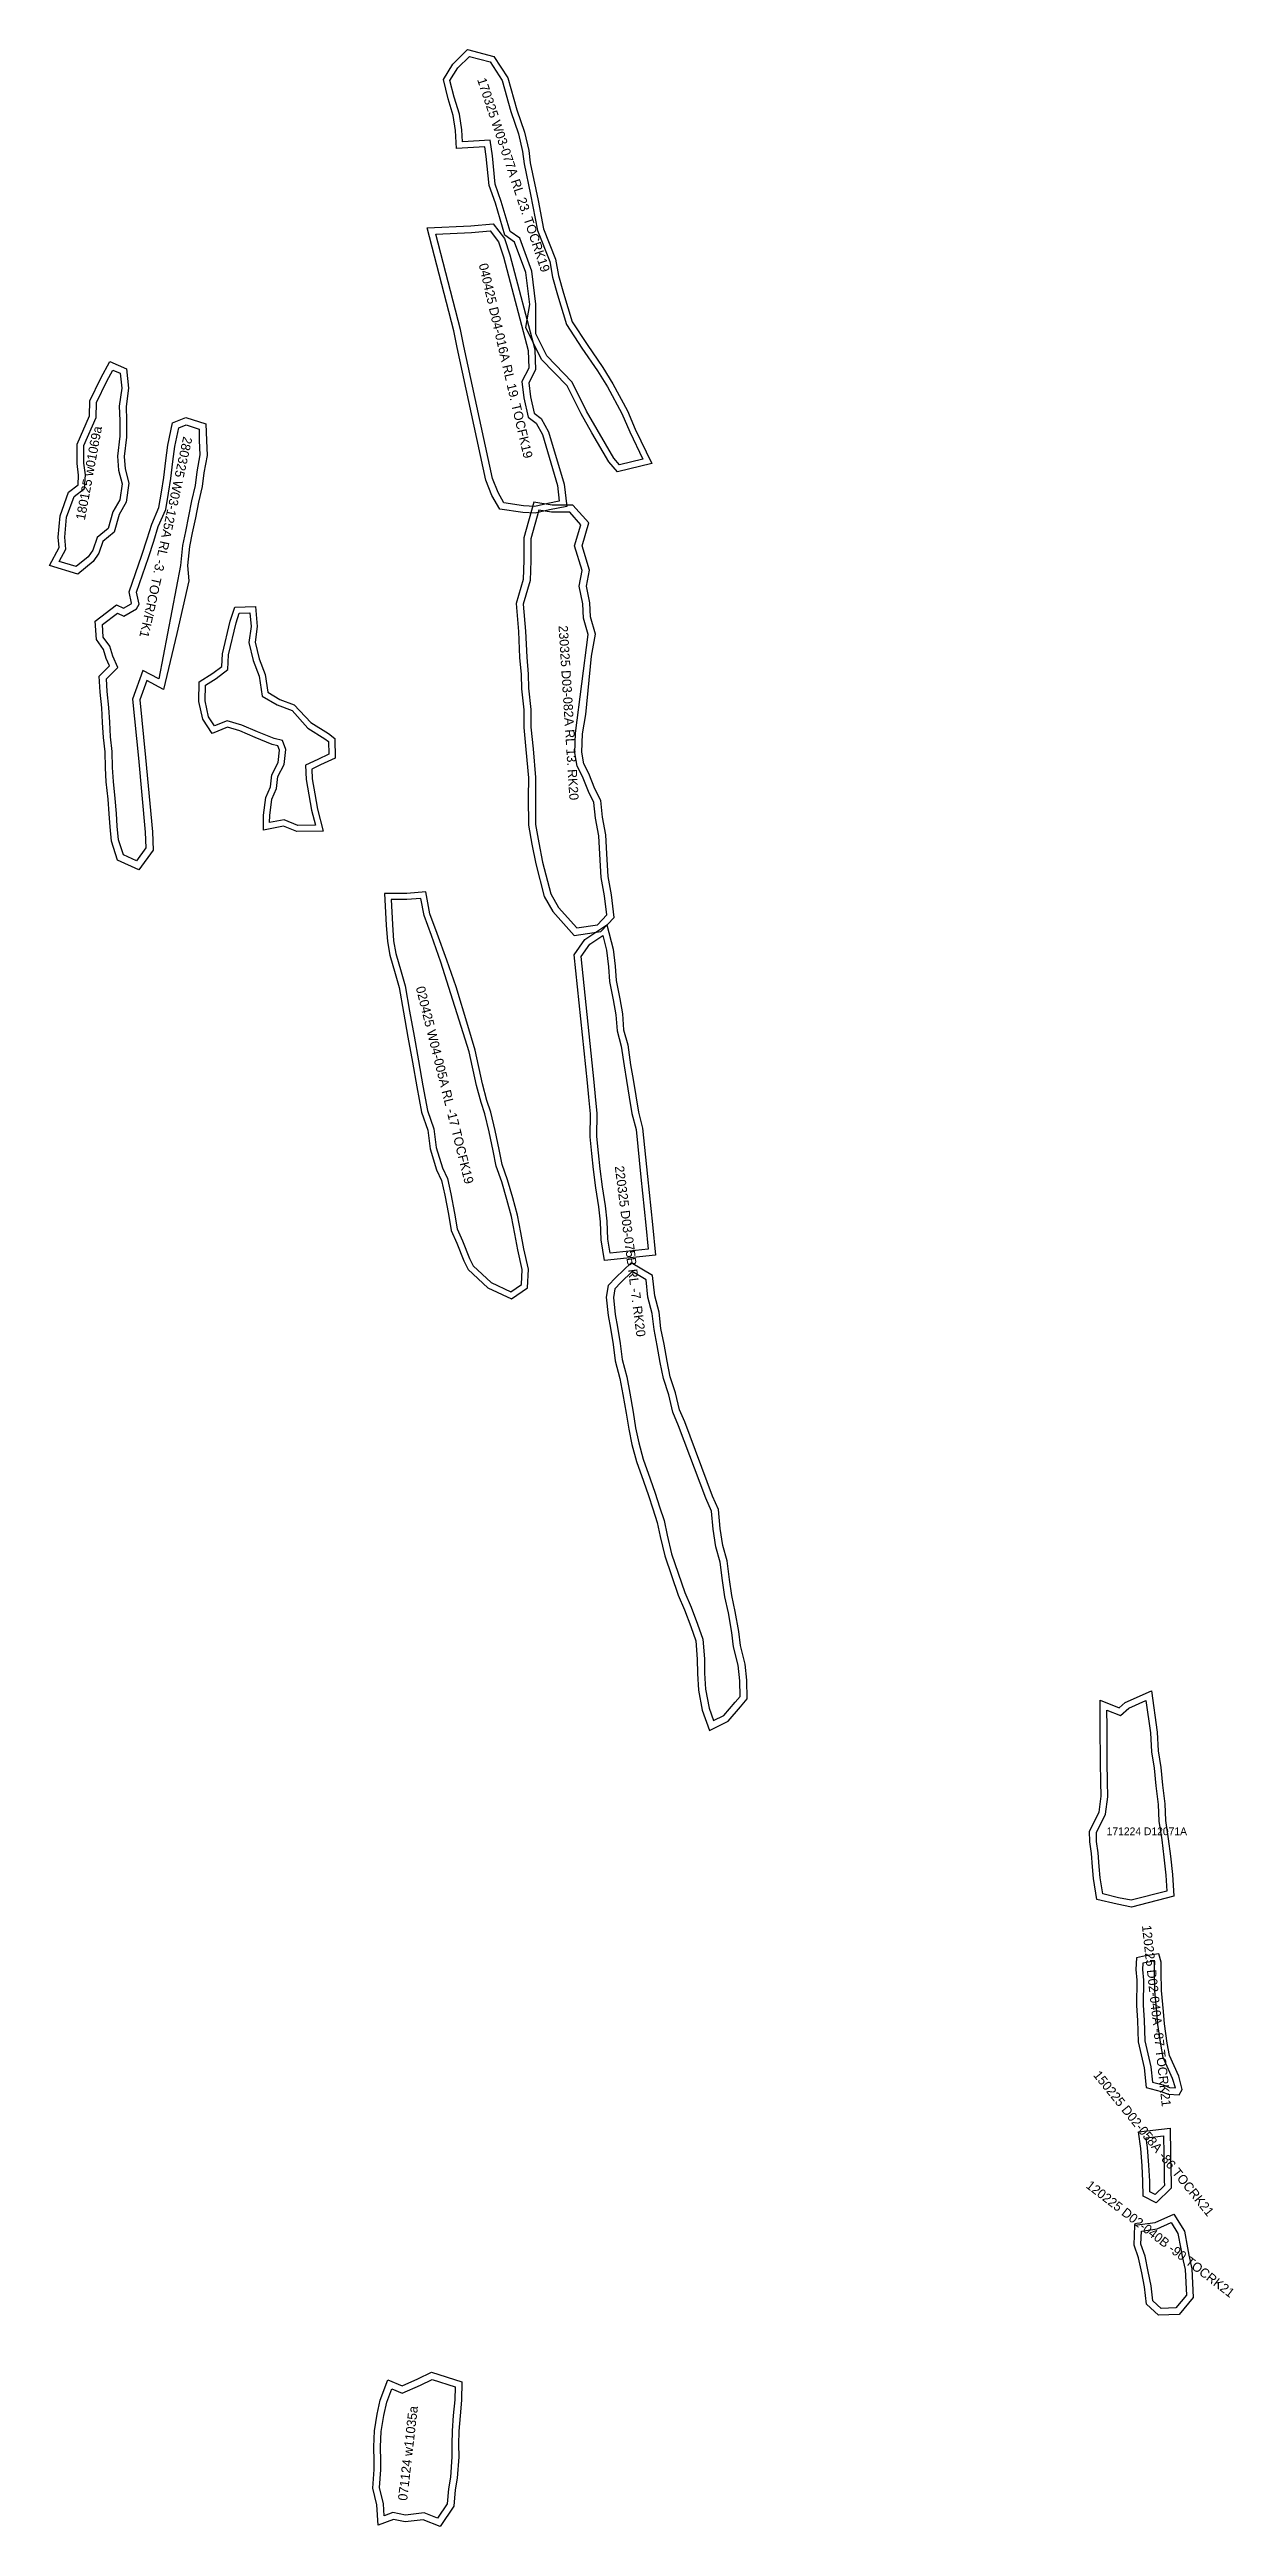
# Model space of a CAD drawing. Extents: x 550067 to 555612, y 63485 to 80416.
# Drawn here: x 551580 to 552251, y 76596 to 77999 of the extents above; entities that cross this region are included whole.
import ezdxf

# ---------------------------------------------------------------- set-up
doc = ezdxf.new("R2010")
doc.units = 0

msp = doc.modelspace()

# ---------------------------------------------------------------- texts
at = {"layer": 'GEOMETRY_LAYER_1', "color": 7}
for s, height, rotation, p in [('170325 W03-077A RL 23. TOCRK19', 5.24933, 288.4, (551822.424, 77982.396, 29.145)), ('040425 D04-016A RL 19. TOCFK19', 5.24933, 283.1, (551823.324, 77877.666, 27.181)), ('180125 w01069a', 5.24933, 79.5, (551600.182, 77732.574, -17.493)), ('280325 W03-125A RL -3. TOCR/FK1', 5.24933, 257.6, (551656.03, 77780.518, 44.984)), ('230325 D03-082A RL 13. RK20^J', 5.24933, 273.6, (551868.577, 77673.024, 28.056)), ('^J', 5.2493, 273.2, (551684.09, 77612.868, -12.551)), ('^J', 5.2493, 273.6, (551843.376, 77617.839, 28.056)), ('^J', 5.2493, 273.6, (551850.468, 77618.286, 28.056)), ('^J', 5.2493, 273.6, (551857.561, 77618.734, 28.056)), ('^J', 5.2493, 273.6, (551864.653, 77619.181, 28.056)), ('020425 W04-005A RL -17 TOCFK19', 5.24933, 284, (551787.685, 77468.058, -11.221)), ('220325 D03-075B RL -7. RK20^J', 5.24933, 277.3, (551900.433, 77366.743, 7.537)), ('^J', 5.2493, 277.3, (551885.776, 77311.792, 7.537)), ('^J', 5.2493, 277.3, (551892.825, 77312.695, 7.537)), ('^J', 5.2493, 277.3, (551899.874, 77313.599, 7.537)), ('^J', 5.2493, 281.7, (551929.138, 77179.97, -2.567)), ('120225 D02-040A -87 TOCRK21', 5.24933, 276.3, (552199.136, 76936.648, -79.99)), ('150225 D02-058A -86 TOCRK21', 5.24933, 309, (552171.249, 76851.841, -83.947)), ('120225 D02-040B -90 TOCRK21', 5.24933, 322.5, (552166.978, 76788.561, -84.51)), ('071124 w11035a', 5.24933, 83.4, (551782.768, 76610.672, -53.722))]:
    msp.add_text(s, height=height, rotation=rotation, dxfattribs=at).set_placement(p)
msp.add_text('171224 D12071A', height=4.37444, dxfattribs=at).set_placement((552179.138, 76987.894, 51.986))

# ---------------------------------------------------------------- linework, layer by layer
at = {"layer": 'GEOMETRY_LAYER_1', "color": 234}
for points in [[(551868.619, 77871.498, 29.145), (551871.374, 77861.399, 29.417), (551876.25, 77845.276, 29.358), (551884.743, 77832.302, 28.891), (551893.606, 77819.276, 28.688), (551899.304, 77810.143, 28.756), (551907.657, 77794.754, 29.265), (551912.088, 77784.311, 28.459), (551921.483, 77765.032, 27.784), (551901.984, 77760.273, 27.626), (551897.006, 77765.981, 27.554), (551887.439, 77782.374, 28.128), (551881.404, 77793.04, 28.239), (551873.473, 77808.895, 28.884), (551859.019, 77823.876, 29.658), (551850.026, 77841.942, 29.572), (551852.294, 77855.046, 29.396), (551849.976, 77873.144, 29.313), (551843.683, 77890.367, 29.198), (551838.114, 77894.234, 29.059), (551832.797, 77912.339, 29.302), (551829.236, 77922.453, 29.264), (551827.652, 77938.874, 28.932), (551826.815, 77944.339, 28.55), (551810.83, 77943.396, 29.077), (551810.297, 77953.605, 28.857), (551808.973, 77962.118, 31.004), (551806.03, 77971.487, 27.395), (551803.343, 77982.565, 27.143), (551808.764, 77991.221, 27.108), (551816.997, 77999.454, 27.028), (551831.985, 77995.537, 26.86), (551839.827, 77983.332, 27.144), (551844.942, 77965.351, 27.836), (551849.314, 77952.709, 28.69), (551851.692, 77942.22, 28.859), (551852.586, 77935.198, 29.125), (551856.995, 77913.878, 29.122), (551860.084, 77897.891, 29.161), (551866.836, 77880.621, 29.092), (551868.619, 77871.498, 29.145)], [(551865.243, 77870.577, 29.145), (551868.01, 77860.432, 29.417), (551873.046, 77843.781, 29.358), (551881.832, 77830.358, 28.891), (551890.673, 77817.365, 28.688), (551896.278, 77808.381, 28.756), (551904.501, 77793.232, 29.265), (551908.902, 77782.86, 28.459), (551916.435, 77767.402, 27.784), (551903.223, 77764.179, 27.626), (551899.862, 77768.032, 27.554), (551890.474, 77784.118, 28.128), (551884.494, 77794.685, 28.239), (551876.363, 77810.939, 28.884), (551861.912, 77825.918, 29.658), (551855.677, 77838.442, 29.572), (551855.677, 77838.442, 29.572), (551855.796, 77855.257, 29.396), (551853.398, 77873.977, 29.313), (551846.589, 77892.609, 29.198), (551841.124, 77896.405, 29.059), (551836.129, 77913.414, 29.302), (551832.678, 77923.213, 29.264), (551831.126, 77939.307, 28.932), (551829.792, 77948.02, 28.55), (551814.141, 77947.097, 29.077), (551813.782, 77953.966, 28.857), (551812.391, 77962.916, 31.004), (551809.404, 77972.426, 27.395), (551807.092, 77981.957, 27.143), (551811.52, 77989.027, 27.108), (551818.053, 77995.56, 27.028), (551829.779, 77992.496, 26.86), (551836.602, 77981.876, 27.144), (551841.602, 77964.3, 27.836), (551845.943, 77951.747, 28.69), (551848.242, 77941.61, 28.859), (551849.131, 77934.616, 29.125), (551852.754, 77917.378, 29.122), (551852.754, 77917.378, 29.122), (551856.708, 77896.915, 29.161), (551863.577, 77879.346, 29.092), (551865.243, 77870.577, 29.145)], [(551887.261, 77655.739, 22.576), (551889.553, 77668.303, 23.381), (551886.647, 77678.009, 23.404), (551886.348, 77685.928, 23.629), (551884.403, 77695.535, 24.761), (551886.065, 77704.523, 24.755), (551881.893, 77718.264, 25.604), (551885.697, 77731.263, 26.707), (551876.779, 77741.389, 27.557), (551864.979, 77741.414, 28.056), (551854.58, 77743.068, 28.35), (551848.853, 77722.823, 27.599), (551848.932, 77710.123, 26.343), (551848.602, 77699.223, 25.491), (551844.551, 77685.709, 24.551), (551845.895, 77669.74, 20.912), (551846.565, 77655.011, 23.001), (551847.432, 77645.443, 21.988), (551847.514, 77637.329, 22.05), (551848.894, 77625.441, 21.776), (551848.867, 77615.447, 21.805), (551850.153, 77602.945, 20.791), (551851.499, 77586.887, 19.554), (551851.465, 77575.722, 18.811), (551851.628, 77560.027, 16.918), (551853.494, 77549.326, 16.162), (551855.691, 77538.125, 16.083), (551860.512, 77519.659, 14.878), (551865.326, 77511.116, 13.844), (551877.381, 77497.516, 11.789), (551892.566, 77499.901, 11.404), (551900.142, 77507.848, 11.578), (551898.508, 77520.65, 12.585), (551896.749, 77530.963, 13.383), (551895.912, 77543.891, 14.014), (551895.438, 77554.504, 14.709), (551893.463, 77564.537, 15.804), (551892.491, 77574.046, 16.528), (551889.248, 77580.718, 17.311), (551885.783, 77589.288, 18.463), (551882.947, 77594.772, 18.841), (551881.883, 77601.383, 19.454), (551882.138, 77611.801, 20.107), (551883.999, 77622.746, 21.455), (551887.261, 77655.739, 22.576)], [(551885.445, 77668.076, 23.381), (551882.669, 77677.348, 23.404), (551882.363, 77685.452, 23.629), (551880.329, 77695.5, 24.761), (551881.954, 77704.293, 24.755), (551877.719, 77718.243, 25.604), (551881.239, 77730.272, 26.707), (551874.968, 77737.393, 27.557), (551864.658, 77737.414, 28.056), (551857.462, 77738.559, 28.35), (551852.857, 77722.28, 27.599), (551852.933, 77710.074, 26.343), (551852.585, 77698.578, 25.491), (551848.6, 77685.288, 24.551), (551849.888, 77669.999, 20.912), (551850.556, 77655.282, 23.001), (551851.43, 77645.644, 21.988), (551851.511, 77637.581, 22.05), (551852.895, 77625.667, 21.776), (551852.868, 77615.647, 21.805), (551854.135, 77603.316, 20.791), (551855.5, 77587.048, 19.554), (551855.465, 77575.735, 18.811), (551855.624, 77560.394, 16.918), (551857.427, 77550.055, 16.162), (551859.593, 77539.015, 16.083), (551864.252, 77521.171, 14.878), (551868.601, 77513.45, 13.844), (551878.923, 77501.807, 11.789), (551890.607, 77503.642, 11.404), (551895.933, 77509.229, 11.578), (551894.551, 77520.06, 12.585), (551892.771, 77530.496, 13.383), (551891.918, 77543.673, 14.014), (551891.456, 77554.026, 14.709), (551889.503, 77563.946, 15.804), (551888.584, 77572.934, 16.528), (551885.591, 77579.093, 17.311), (551882.145, 77587.616, 18.463), (551879.1, 77593.504, 18.841), (551877.875, 77601.111, 19.454), (551878.146, 77612.186, 20.107), (551885.445, 77668.076, 23.381)], [(552208.656, 76920.716, -79.705), (552201.105, 76919.585, -79.99), (552196.092, 76918.491, -80.211), (552195.68, 76911.746, -80.364), (552196.306, 76905.678, -80.756), (552196.082, 76891.466, -81.649), (552196.536, 76882.833, -82.429), (552197.052, 76870.858, -83.038), (552200.425, 76856.057, -83.217), (552201.626, 76844.974, -83.643), (552209.993, 76842.761, -83.612), (552213.941, 76841.235, -83.29), (552220.296, 76840.849, -82.726), (552221.981, 76843.746, -82.685), (552219.973, 76851.284, -82.862), (552214.851, 76863.058, -82.585), (552213.523, 76870.093, -82.363), (552211.967, 76881.096, -82.021), (552211.295, 76887.984, -81.195), (552210.272, 76899.873, -80.324), (552209.975, 76910.436, -80.433), (552210.062, 76916.03, -80.154), (552208.656, 76920.716, -79.705)], [(552205.963, 76916.47, -79.705), (552201.793, 76915.846, -79.99), (552199.71, 76915.391, -80.211), (552199.492, 76911.826, -80.364), (552200.11, 76905.844, -80.756), (552199.883, 76891.536, -81.649), (552200.331, 76883.015, -82.429), (552200.834, 76871.366, -83.038), (552204.179, 76856.686, -83.217), (552205.122, 76847.979, -83.643), (552211.167, 76846.381, -83.612), (552214.761, 76844.992, -83.29), (552218.189, 76844.784, -82.726), (552216.374, 76850.03, -82.862), (552211.196, 76861.934, -82.585), (552209.773, 76869.474, -82.363), (552208.193, 76880.644, -82.021), (552207.511, 76887.637, -81.195), (552206.476, 76899.656, -80.324), (552206.174, 76910.413, -80.433), (552206.253, 76915.502, -80.154), (552205.963, 76916.47, -79.705)], [(552207.272, 76779.668, -84.958), (552199.774, 76783.459, -84.68), (552199.727, 76791.844, -84.43), (552199.27, 76800.647, -84.064), (552198.54, 76810.476, -83.88), (552197.239, 76819.777, -83.947), (552215.166, 76821.876, -83.247), (552215.383, 76807.437, -83.481), (552215.536, 76797.205, -83.714), (552215.613, 76792.089, -83.831), (552215.675, 76787.9, -83.89), (552207.272, 76779.668, -84.958)], [(552206.558, 76784.288, -84.958), (552203.56, 76785.803, -84.68), (552203.526, 76791.952, -84.43), (552203.063, 76800.887, -84.064), (552202.321, 76810.88, -83.88), (552201.541, 76816.455, -83.947), (552211.43, 76817.612, -83.247), (552211.583, 76807.38, -83.481), (552211.737, 76797.148, -83.714), (552211.813, 76792.032, -83.831), (552211.852, 76789.474, -83.89), (552206.558, 76784.288, -84.958)]]:
    msp.add_polyline3d(points, dxfattribs=at)
at = {"layer": 'GEOMETRY_LAYER_1', "color": 1}
for points in [[(551873.196, 77740.633, 26.324), (551863.4, 77738.618, 24.473), (551855.383, 77736.806, 24.846), (551848.384, 77737.255, 24.539), (551835.301, 77739.114, 24.733), (551830.861, 77746.865, 24.124), (551827.488, 77755.416, 23.664), (551811.165, 77830.7, 26.265), (551809.26, 77840.03, 26.524), (551794.194, 77898.518, 27.252), (551818.967, 77899.52, 27.181), (551831.629, 77900.646, 26.95), (551837.939, 77892.395, 26.738), (551841.033, 77883.141, 26.575), (551855.137, 77829.593, 26.299), (551855.63, 77818.03, 26.22), (551851.788, 77810.661, 26), (551852.743, 77802.779, 26.039), (551854.816, 77793.372, 25.853), (551858.794, 77790.377, 25.401), (551862.937, 77782.846, 24.273), (551871.701, 77753.329, 24.152), (551873.196, 77740.633, 26.324)], [(551869.014, 77743.652, 26.324), (551862.598, 77742.333, 24.473), (551855.08, 77740.634, 24.846), (551848.773, 77741.038, 24.539), (551837.675, 77742.615, 24.733), (551834.295, 77748.515, 24.124), (551831.136, 77756.523, 23.664), (551814.884, 77831.483, 26.265), (551812.964, 77840.885, 26.524), (551799.047, 77894.912, 27.252), (551819.212, 77895.727, 27.181), (551829.882, 77896.676, 26.95), (551834.536, 77890.59, 26.738), (551837.39, 77882.053, 26.575), (551851.358, 77829.021, 26.299), (551851.79, 77818.885, 26.22), (551847.874, 77811.373, 26), (551848.993, 77802.14, 26.039), (551851.408, 77791.181, 25.853), (551855.857, 77787.831, 25.401), (551859.41, 77781.373, 24.273), (551867.965, 77752.56, 24.152), (551869.014, 77743.652, 26.324)], [(551652.372, 77668.594, -13.707), (551644.714, 77636.993, -14.544), (551635.284, 77642.047, -14.594), (551631.278, 77631.013, -15.368), (551634.545, 77598.329, -18.373), (551638.457, 77556.283, -21.444), (551638.844, 77545.925, -22.526), (551630.754, 77534.827, -24.67), (551618.753, 77540.273, -24.974), (551615.336, 77550.991, -24.366), (551614.472, 77559.092, -23.852), (551614.06, 77566.417, -23.161), (551613.348, 77574.872, -23.465), (551612.35, 77584.576, -22.815), (551611.916, 77592.628, -21.695), (551611.758, 77601.551, -20.616), (551610.811, 77609.795, -20.022), (551610.268, 77618.236, -19.131), (551609.855, 77626.469, -18.422), (551608.921, 77635.415, -17.728), (551608.329, 77644.432, -16.948), (551614.079, 77650.284, -16.138), (551612.21, 77654.474, -16.091), (551610.691, 77659.657, -15.654), (551606.726, 77665.244, -15.827), (551606.048, 77675.661, -15.802), (551618.148, 77684.882, -14.041), (551622.088, 77683.015, -13.918), (551626.467, 77685.424, -13.475), (551626.683, 77685.858, -13.427), (551625.256, 77692.317, -12.869), (551632.429, 77712.941, -13.952), (551635.456, 77722.215, -13.911), (551638.067, 77730.65, -13.857), (551642.14, 77740.061, -13.888), (551643.685, 77748.794, -13.559), (551645.009, 77756.971, -13.181), (551646.086, 77766.627, -12.723), (551647.145, 77775.283, -12.505), (551649.929, 77788.038, -11.831), (551657.405, 77791.057, -10.677), (551668.827, 77787.327, -9.241), (551669.055, 77778.068, -9.504), (551669.426, 77769.48, -9.726), (551667.559, 77759.625, -10.301), (551666.616, 77751.833, -10.659), (551664.596, 77743.03, -11.164), (551662.881, 77734.221, -11.627), (551661.067, 77725.69, -11.958), (551659.544, 77717.961, -12.205), (551658.413, 77707.207, -12.468), (551659.188, 77698.528, -13.004), (551652.372, 77668.594, -13.707)], [(551642.045, 77642.961, -14.544), (551633.1, 77647.755, -14.594), (551627.207, 77631.52, -15.368), (551630.563, 77597.944, -18.373), (551634.464, 77556.023, -21.444), (551634.795, 77547.161, -22.526), (551629.441, 77539.815, -24.67), (551622.025, 77543.181, -24.974), (551619.271, 77551.819, -24.366), (551618.46, 77559.417, -23.852), (551618.05, 77566.697, -23.161), (551617.331, 77575.245, -23.465), (551616.338, 77584.888, -22.815), (551615.914, 77592.77, -21.695), (551615.754, 77601.814, -20.616), (551614.796, 77610.151, -20.022), (551614.261, 77618.465, -19.131), (551613.844, 77626.776, -18.422), (551612.907, 77635.754, -17.728), (551612.438, 77642.906, -16.948), (551618.842, 77649.425, -16.138), (551615.973, 77655.858, -16.091), (551614.341, 77661.426, -15.654), (551610.644, 77666.635, -15.827), (551610.179, 77673.78, -15.802), (551618.636, 77680.224, -14.041), (551622.223, 77678.525, -13.918), (551629.493, 77682.522, -13.475), (551630.893, 77685.345, -13.427), (551629.406, 77692.074, -12.869), (551636.22, 77711.664, -13.952), (551639.268, 77721.003, -13.911), (551641.824, 77729.261, -13.857), (551645.997, 77738.903, -13.888), (551647.629, 77748.126, -13.559), (551648.974, 77756.429, -13.181), (551650.059, 77766.162, -12.723), (551651.092, 77774.612, -12.505), (551653.386, 77785.121, -11.831), (551657.55, 77786.802, -10.677), (551664.898, 77784.402, -9.241), (551665.057, 77777.932, -9.504), (551665.41, 77769.769, -9.726), (551663.605, 77760.238, -10.301), (551662.67, 77752.522, -10.659), (551660.682, 77743.86, -11.164), (551658.961, 77735.018, -11.627), (551657.148, 77726.493, -11.958), (551655.584, 77718.557, -12.205), (551654.395, 77707.238, -12.468), (551642.045, 77642.961, -14.544)], [(551728.162, 77618.216, -7.647), (551738.223, 77611.909, -6.852), (551741.765, 77609.074, -6.907), (551741.993, 77598.047, -7.341), (551733.697, 77594.164, -7.668), (551728.798, 77591.872, -8.058), (551729.07, 77586.402, -7.869), (551730.598, 77577.831, -8.781), (551732.104, 77569.199, -9.317), (551735.272, 77556.704, -9.695), (551720.226, 77556.385, -11.913), (551712.79, 77559.455, -12.846), (551701.346, 77557.272, -14.739), (551701.433, 77565.725, -14.164), (551702.742, 77575.717, -13.454), (551705.389, 77581.801, -12.466), (551706.129, 77588.602, -11.441), (551709.788, 77595.526, -10.604), (551710.458, 77602.496, -10.567), (551709.566, 77605.055, -10.537), (551706.426, 77605.757, -10.808), (551696.75, 77609.719, -11.511), (551687.935, 77613.508, -12.367), (551681.107, 77615.535, -12.885), (551672.346, 77611.982, -13.742), (551666.994, 77620.11, -13.89), (551664.861, 77630.116, -13.803), (551665.016, 77641.32, -13.629), (551672.654, 77646.113, -13.483), (551677.78, 77649.998, -13.48), (551678.194, 77657.074, -13.432), (551682.531, 77675.692, -12.614), (551685.126, 77683.546, -12.168), (551696.967, 77683.983, -10.072), (551697.863, 77672.52, -10.65), (551696.74, 77663.657, -11.261), (551698.934, 77654.351, -11.724), (551702.425, 77645.394, -11.72), (551703.952, 77635.371, -10.956), (551710.667, 77631.336, -9.974), (551718.831, 77628.194, -9.197), (551728.162, 77618.216, -7.647)], [(551726.59, 77615.07, -8.144), (551736.193, 77609.051, -7.295), (551738.3, 77607.365, -7.328), (551738.446, 77600.252, -7.653), (551732.214, 77597.334, -7.919), (551725.185, 77594.046, -8.731), (551725.586, 77586.007, -8.575), (551727.152, 77577.223, -9.608), (551728.679, 77568.467, -9.885), (551730.798, 77560.11, -10.05), (551720.885, 77559.899, -11.579), (551713.161, 77563.088, -12.547), (551704.89, 77561.512, -13.916), (551704.931, 77565.479, -13.646), (551706.148, 77574.773, -13.005), (551708.811, 77580.893, -12.237), (551709.536, 77587.558, -11.404), (551713.206, 77594.502, -10.619), (551714.016, 77602.925, -10.301), (551712.23, 77608.045, -10.429), (551707.478, 77609.107, -10.783), (551698.104, 77612.946, -11.516), (551689.129, 77616.805, -12.364), (551680.928, 77619.239, -12.73), (551673.691, 77616.305, -13.442), (551670.28, 77621.485, -13.573), (551668.367, 77630.461, -13.606), (551668.489, 77639.368, -13.511), (551674.645, 77643.23, -13.402), (551681.179, 77648.182, -13.377), (551681.671, 77656.571, -13.519), (551685.904, 77674.745, -12.166), (551687.686, 77680.138, -12.052), (551693.74, 77680.361, -10.809), (551694.346, 77672.605, -11.122), (551693.188, 77663.47, -11.764), (551695.584, 77653.308, -12.441), (551699.023, 77644.484, -11.704), (551700.74, 77633.219, -11.452), (551709.125, 77628.179, -10.301), (551717.574, 77624.928, -9.459), (551726.59, 77615.07, -8.144)], [(551923.492, 77316.447, -1.273), (551894.713, 77313.445, -1.353), (551892.823, 77325.234, -0.36), (551892.368, 77335.345, 0.602), (551891.444, 77343.926, 1.504), (551889.707, 77354.635, 2.308), (551888.386, 77364.964, 3.159), (551887.542, 77374.006, 3.725), (551886.491, 77383.423, 4.369), (551886.64, 77396.6, 5.443), (551885.722, 77406.063, 5.888), (551884.953, 77414.145, 6.536), (551877.489, 77486.607, 10.877), (551883.521, 77495.326, 11.117), (551895.908, 77503.627, 11.073), (551899.548, 77489.907, 10.646), (551900.654, 77480.228, 9.856), (551901.282, 77471.991, 9.494), (551903.315, 77461.731, 8.979), (551904.798, 77453.119, 8.396), (551905.482, 77444.212, 7.717), (551907.785, 77435.583, 6.899), (551909.457, 77424.37, 6.485), (551910.912, 77415.996, 5.893), (551912.41, 77406.65, 5.297), (551913.923, 77397.451, 4.719), (551916.25, 77388.392, 4.088), (551919.012, 77360.95, 1.944), (551921.746, 77333.793, -0.2), (551923.492, 77316.447, -1.273)], [(551919.332, 77319.834, -1.273), (551897.896, 77317.598, -1.353), (551896.61, 77325.622, -0.36), (551896.159, 77335.634, 0.602), (551895.212, 77344.433, 1.504), (551893.469, 77355.181, 2.308), (551892.164, 77365.382, 3.159), (551891.322, 77374.393, 3.725), (551890.293, 77383.613, 4.369), (551890.442, 77396.763, 5.443), (551889.505, 77406.427, 5.888), (551888.735, 77414.52, 6.536), (551881.413, 77485.599, 10.877), (551886.236, 77492.57, 11.117), (551893.6, 77497.507, 11.073), (551895.804, 77489.201, 10.646), (551896.87, 77479.868, 9.856), (551897.511, 77471.474, 9.494), (551899.579, 77461.04, 8.979), (551901.023, 77452.65, 8.396), (551901.72, 77443.57, 7.717), (551904.058, 77434.809, 6.899), (551905.705, 77423.765, 6.485), (551907.164, 77415.37, 5.893), (551908.659, 77406.041, 5.297), (551910.201, 77396.669, 4.719), (551912.498, 77387.725, 4.088), (551915.231, 77360.569, 1.944), (551917.965, 77333.412, -0.2), (551919.332, 77319.834, -1.273)], [(551940.089, 77221.976, -9.779), (551937.115, 77228.787, -9.178), (551934.91, 77238.463, -8.459), (551931.896, 77247.603, -7.61), (551930.083, 77256.493, -6.83), (551928.407, 77265.954, -6.28), (551926.634, 77274.962, -5.579), (551925.552, 77284.16, -4.729), (551923.189, 77293.421, -3.805), (551921.902, 77304.983, -2.75), (551909.817, 77312.098, -2.567), (551900.993, 77303.744, -3.283), (551896.764, 77299.358, -3.723), (551895.651, 77292.695, -3.828), (551896.617, 77282.242, -4.416), (551898.012, 77275.032, -4.88), (551899.602, 77265.79, -5.655), (551900.679, 77256.682, -6.102), (551903.386, 77246.653, -7.401), (551904.995, 77237.554, -7.813), (551906.92, 77226.879, -8.595), (551908.329, 77217.905, -9.337), (551910.121, 77209.281, -10.346), (551912.77, 77199.613, -10.772), (551916.76, 77188.524, -11.569), (551919.54, 77180.359, -12.699), (551922.068, 77172.744, -13.152), (551924.487, 77165.063, -13.553), (551926.198, 77157.003, -14.256), (551928.814, 77146.213, -15.138), (551932.529, 77135.034, -16.043), (551936.352, 77123.905, -17.163), (551939.955, 77115.593, -17.802), (551943.59, 77106.077, -18.804), (551946.416, 77098.068, -19.055), (551947.204, 77087.655, -20.112), (551947.379, 77079.509, -21.231), (551947.945, 77070.129, -21.907), (551949.987, 77058.79, -22.54), (551954.077, 77047.141, -22.853), (551964.752, 77052.566, -22.169), (551971.739, 77060.629, -21.53), (551975.458, 77065.084, -21.352), (551975.268, 77075.633, -21.057), (551974.349, 77084.841, -20.388), (551971.646, 77095.271, -19.405), (551970.831, 77103.247, -19.059), (551968.756, 77114.658, -17.962), (551966.805, 77123.615, -17.152), (551965.536, 77132.726, -16.418), (551964.041, 77143.265, -16.039), (551961.67, 77152.007, -15.268), (551960.083, 77161.668, -14.728), (551959.185, 77172.423, -13.894), (551955.91, 77180.007, -13.568), (551940.089, 77221.976, -9.779)], [(551936.642, 77219.876, -9.779), (551933.298, 77227.531, -9.178), (551931.052, 77237.39, -8.459), (551928.024, 77246.574, -7.61), (551926.153, 77255.744, -6.83), (551924.475, 77265.219, -6.28), (551922.68, 77274.341, -5.579), (551921.61, 77283.429, -4.729), (551919.244, 77292.702, -3.805), (551918.148, 77302.552, -2.75), (551910.381, 77307.124, -2.567), (551903.809, 77300.902, -3.283), (551900.505, 77297.475, -3.723), (551899.681, 77292.548, -3.828), (551900.582, 77282.807, -4.416), (551901.947, 77275.751, -4.88), (551903.562, 77266.364, -5.655), (551904.617, 77257.442, -6.102), (551907.294, 77247.524, -7.401), (551908.933, 77238.257, -7.813), (551910.865, 77227.544, -8.595), (551912.266, 77218.623, -9.337), (551914.012, 77210.218, -10.346), (551916.587, 77200.82, -10.772), (551920.535, 77189.846, -11.569), (551923.332, 77181.634, -12.699), (551925.874, 77173.975, -13.152), (551928.36, 77166.082, -13.553), (551930.099, 77157.89, -14.256), (551932.662, 77147.316, -15.138), (551936.318, 77136.314, -16.043), (551940.084, 77125.352, -17.163), (551943.66, 77117.102, -17.802), (551947.344, 77107.457, -18.804), (551950.365, 77098.899, -19.055), (551951.201, 77087.85, -20.112), (551951.377, 77079.672, -21.231), (551951.923, 77070.605, -21.907), (551953.867, 77059.813, -22.54), (551956.338, 77052.776, -22.853), (551962.242, 77055.777, -22.169), (551968.692, 77063.221, -21.53), (551971.432, 77066.503, -21.352), (551971.272, 77075.397, -21.057), (551970.399, 77084.137, -20.388), (551967.698, 77094.562, -19.405), (551966.868, 77102.684, -19.059), (551964.833, 77113.874, -17.962), (551962.864, 77122.912, -17.152), (551961.575, 77132.17, -16.418), (551960.115, 77142.457, -16.039), (551957.756, 77151.157, -15.268), (551956.111, 77161.177, -14.728), (551955.253, 77171.437, -13.894), (551952.048, 77178.86, -13.568), (551936.642, 77219.876, -9.779)], [(552217.175, 76953.303, -67.844), (552193.163, 76947.183, -69.467), (552185.051, 76948.758, -69.502), (552173.604, 76951.465, -70.109), (552171.771, 76963.275, -70.368), (552171.124, 76969.897, -70.574), (552170.496, 76977.448, -70.781), (552169.693, 76984.033, -70.987), (552169.499, 76990.229, -71.093), (552174.838, 77000.883, -71.124), (552176.077, 77009.908, -70.841), (552175.831, 77018.175, -70.572), (552175.658, 77028.969, -70.653), (552175.564, 77049.393, -70.371), (552175.525, 77064.312, -70.117), (552186.241, 77060.099, -69.947), (552189.712, 77063.145, -69.344), (552204.48, 77069.629, -68.23), (552207.696, 77046.216, -69.211), (552208.26, 77035.591, -69.783), (552209.935, 77026.312, -70.127), (552210.817, 77016.284, -70.205), (552212.101, 77005.655, -70.156), (552212.586, 76996.136, -70.382), (552214.093, 76985.808, -70.161), (552215.368, 76975.908, -69.396), (552216.543, 76965.553, -68.458), (552217.175, 76953.303, -67.844)], [(552213.219, 76956.216, -67.844), (552193.051, 76951.076, -69.467), (552185.851, 76952.474, -69.502), (552176.967, 76954.574, -70.109), (552175.543, 76963.752, -70.368), (552174.909, 76970.24, -70.574), (552174.276, 76977.836, -70.781), (552173.486, 76984.323, -70.987), (552173.327, 76989.388, -71.093), (552178.518, 76999.742, -71.124), (552179.885, 77009.705, -70.841), (552179.63, 77018.262, -70.572), (552179.458, 77029.008, -70.653), (552179.364, 77049.407, -70.371), (552179.339, 77058.729, -70.117), (552187.007, 77055.714, -69.947), (552191.778, 77059.902, -69.344), (552201.4, 77064.127, -68.23), (552203.909, 77045.856, -69.211), (552204.478, 77035.151, -69.783), (552206.165, 77025.808, -70.127), (552207.037, 77015.89, -70.205), (552208.313, 77005.331, -70.156), (552208.8, 76995.764, -70.382), (552210.328, 76985.291, -70.161), (552211.595, 76975.451, -69.396), (552212.754, 76965.24, -68.458), (552213.219, 76956.216, -67.844)], [(552195.169, 76766.965, -84.51), (552206.665, 76768.554, -84.26), (552217.265, 76773.264, -84.425), (552223.183, 76763.63, -84.878), (552224.945, 76754.145, -85.159), (552225.678, 76750.025, -85.394), (552227.382, 76742.288, -85.315), (552228.239, 76725.924, -85.11), (552220.202, 76716.425, -85.12), (552208.618, 76715.916, -85.427), (552201.729, 76722.196, -85.347), (552200.689, 76731.998, -85.526), (552198.999, 76740.027, -85.67), (552197.268, 76748.401, -85.259), (552194.784, 76755.548, -84.898), (552195.169, 76766.965, -84.51)], [(552198.859, 76763.639, -84.51), (552207.718, 76764.863, -84.26), (552215.768, 76768.44, -84.425), (552219.576, 76762.242, -84.878), (552221.207, 76753.465, -85.159), (552221.95, 76749.284, -85.394), (552223.603, 76741.776, -85.315), (552224.365, 76727.228, -85.11), (552218.374, 76720.148, -85.12), (552210.019, 76719.781, -85.427), (552205.355, 76724.032, -85.347), (552204.448, 76732.592, -85.526), (552202.719, 76740.804, -85.67), (552200.939, 76749.414, -85.259), (552198.605, 76756.127, -84.898), (552198.859, 76763.639, -84.51)]]:
    msp.add_polyline3d(points, dxfattribs=at)
at = {"layer": 'GEOMETRY_LAYER_1', "color": 5}
for points in [[(551623.726, 77779.915, -15.496), (551622.439, 77768.959, -15.848), (551623.08, 77761.843, -15.993), (551625.181, 77753.716, -16.068), (551623.648, 77743.098, -16.239), (551619.568, 77736.101, -16.697), (551616.848, 77725.98, -16.754), (551610.353, 77720.821, -17.036), (551608.123, 77714.202, -17.132), (551604.941, 77709.448, -17.215), (551596.179, 77702.345, -17.493), (551580.187, 77707.069, -17.736), (551585.557, 77717.284, -17.695), (551585.063, 77723.223, -17.591), (551586.137, 77735.336, -17.349), (551590.912, 77748.668, -16.677), (551596.319, 77752.82, -16.778), (551596.673, 77758.312, -16.197), (551595.812, 77764.989, -15.951), (551595.87, 77775.916, -15.331), (551602.781, 77791.936, -14.834), (551603.053, 77800.458, -14.294), (551609.348, 77813.281, -13.559), (551614.32, 77822.662, -13.141), (551623.82, 77818.658, -13.367), (551625.001, 77807.632, -13.931), (551623.522, 77797.293, -14.652), (551623.741, 77789.385, -14.965), (551623.726, 77779.915, -15.496)], [(551619.952, 77780.358, -15.496), (551618.619, 77769.011, -15.848), (551619.324, 77761.192, -15.993), (551621.311, 77753.504, -16.068), (551619.993, 77744.374, -16.239), (551616.029, 77737.577, -16.697), (551613.504, 77728.177, -16.754), (551607.111, 77723.098, -17.036), (551604.683, 77715.895, -17.132), (551602.103, 77712.039, -17.215), (551595.338, 77706.555, -17.493), (551585.706, 77709.401, -17.736), (551589.436, 77716.496, -17.695), (551588.877, 77723.213, -17.591), (551589.879, 77734.513, -17.349), (551594.113, 77746.335, -16.677), (551600, 77750.856, -16.778), (551600.489, 77758.434, -16.197), (551599.613, 77765.223, -15.951), (551599.666, 77775.122, -15.331), (551606.556, 77791.094, -14.834), (551606.825, 77799.518, -14.294), (551612.733, 77811.554, -13.559), (551616.049, 77817.809, -13.141), (551620.28, 77816.026, -13.367), (551621.172, 77807.699, -13.931), (551619.715, 77797.511, -14.652), (551619.943, 77789.279, -14.965), (551619.952, 77780.358, -15.496)], [(551796.669, 76683.622, -53.584), (551813.855, 76678.187, -53.661), (551813.691, 76667.85, -53.705), (551812.759, 76658.878, -53.963), (551812.056, 76650.207, -54.37), (551811.883, 76642.684, -54.255), (551812.015, 76635.649, -54.249), (551811.227, 76623.703, -54.301), (551809.948, 76617.112, -54.257), (551809.181, 76607.855, -54.049), (551801.461, 76596.279, -54.018), (551791.944, 76600.025, -53.664), (551781.678, 76598.845, -53.722), (551775.032, 76600.177, -53.651), (551766.381, 76597.106, -53.431), (551765.678, 76608.571, -53.22), (551763.299, 76617.96, -53.395), (551764.052, 76628.614, -53.594), (551764.177, 76633.326, -53.433), (551763.98, 76641.363, -53.289), (551764.371, 76650.444, -53.52), (551765.791, 76659.904, -53.26), (551767.56, 76667.836, -53.408), (551771.897, 76679.272, -53.764), (551779.906, 76676.002, -53.784), (551788.843, 76679.855, -53.807), (551796.669, 76683.622, -53.584)], [(551796.96, 76679.545, -53.584), (551810.01, 76675.417, -53.661), (551809.894, 76668.076, -53.705), (551808.975, 76659.227, -53.963), (551808.26, 76650.404, -54.37), (551808.082, 76642.691, -54.255), (551808.213, 76635.738, -54.249), (551807.451, 76624.191, -54.301), (551806.178, 76617.633, -54.257), (551805.475, 76609.147, -54.049), (551800.001, 76600.937, -54.018), (551792.453, 76603.908, -53.664), (551781.838, 76602.687, -53.722), (551774.75, 76604.108, -53.651), (551769.865, 76602.375, -53.431), (551769.449, 76609.16, -53.22), (551767.132, 76618.301, -53.395), (551767.849, 76628.431, -53.594), (551767.978, 76633.322, -53.433), (551767.782, 76641.328, -53.289), (551768.159, 76650.08, -53.52), (551769.529, 76659.208, -53.26), (551771.21, 76666.743, -53.408), (551774.068, 76674.281, -53.764), (551779.946, 76671.881, -53.784), (551790.42, 76676.396, -53.807), (551796.96, 76679.545, -53.584)]]:
    msp.add_polyline3d(points, dxfattribs=at)
at = {"layer": 'GEOMETRY_LAYER_1', "color": 3}
for points in [[(551810.546, 77468.426, -11.32), (551805.217, 77483.56, -11.321), (551799.889, 77498.693, -11.322), (551795.759, 77509.889, -11.268), (551793.483, 77522.29, -11.026), (551782.542, 77521.444, -11.075), (551769.963, 77521.39, -11.221), (551770.968, 77503.486, -11.74), (551771.612, 77494.205, -11.849), (551772.93, 77486.485, -11.889), (551775.97, 77476.06, -11.645), (551778.232, 77468.178, -11.559), (551780.753, 77454.105, -11.007), (551783.283, 77439.982, -10.456), (551785.813, 77425.86, -9.904), (551788.343, 77411.737, -9.352), (551790.888, 77397.533, -8.801), (551794.577, 77387.238, -9.396), (551795.834, 77376.728, -9.621), (551799.5, 77364.756, -9.84), (551802.34, 77358.773, -9.994), (551804.213, 77350.474, -9.879), (551806.215, 77339.635, -9.739), (551807.738, 77330.357, -11.893), (551810.907, 77323.287, -11.894), (551814.903, 77313.238, -12.178), (551817.356, 77308.273, -12.113), (551828.455, 77297.966, -11.124), (551841.988, 77291.679, -11.636), (551850.992, 77297.946, -11.972), (551851.56, 77308.559, -12.02), (551848.996, 77320.135, -11.979), (551847.304, 77329.235, -11.961), (551845.363, 77339.161, -11.77), (551842.64, 77348.936, -11.918), (551839.75, 77359.089, -11.175), (551836.72, 77367.775, -10.852), (551835.032, 77376.323, -10.858), (551832.749, 77387.089, -10.946), (551830.191, 77397.438, -10.838), (551828.028, 77404.024, -11.152), (551825.469, 77413.438, -11.52), (551821.351, 77432.591, -11.389), (551817.267, 77446.533, -12.985), (551810.546, 77468.426, -11.32)], [(551801.916, 77482.398, -11.321), (551796.596, 77497.507, -11.322), (551792.371, 77508.961, -11.268), (551790.61, 77518.557, -11.026), (551782.685, 77517.945, -11.075), (551773.664, 77517.906, -11.221), (551774.461, 77503.705, -11.74), (551775.091, 77494.622, -11.849), (551776.347, 77487.272, -11.889), (551779.332, 77477.033, -11.645), (551781.646, 77468.972, -11.559), (551784.198, 77454.723, -11.007), (551786.728, 77440.599, -10.456), (551789.258, 77426.477, -9.904), (551791.788, 77412.354, -9.352), (551794.282, 77398.438, -8.801), (551798.005, 77388.047, -9.396), (551799.272, 77377.454, -9.621), (551802.771, 77366.025, -9.84), (551805.668, 77359.923, -9.994), (551807.643, 77351.177, -9.879), (551809.663, 77340.236, -9.739), (551811.118, 77331.374, -11.893), (551814.132, 77324.65, -11.894), (551818.103, 77314.662, -12.178), (551820.209, 77310.4, -12.113), (551830.431, 77300.907, -11.124), (551841.639, 77295.7, -11.636), (551847.589, 77299.842, -11.972), (551848.04, 77308.269, -12.02), (551845.566, 77319.436, -11.979), (551843.866, 77328.58, -11.961), (551841.955, 77338.354, -11.77), (551839.271, 77347.988, -11.918), (551836.412, 77358.032, -11.175), (551833.334, 77366.855, -10.852), (551831.603, 77375.621, -10.858), (551829.337, 77386.306, -10.946), (551826.824, 77396.471, -10.838), (551824.674, 77403.018, -11.152), (551822.067, 77412.611, -11.52), (551817.956, 77431.729, -11.389), (551801.916, 77482.398, -11.321)]]:
    msp.add_polyline3d(points, dxfattribs=at)

msp.set_redraw_order([(e.dxf.handle, doc.entitydb.next_handle()) for e in msp.query("TEXT MTEXT ATTDEF DIMENSION ARC_DIMENSION")])  # texts and dimensions are drawn at this point

doc.saveas('drawing.dxf')
